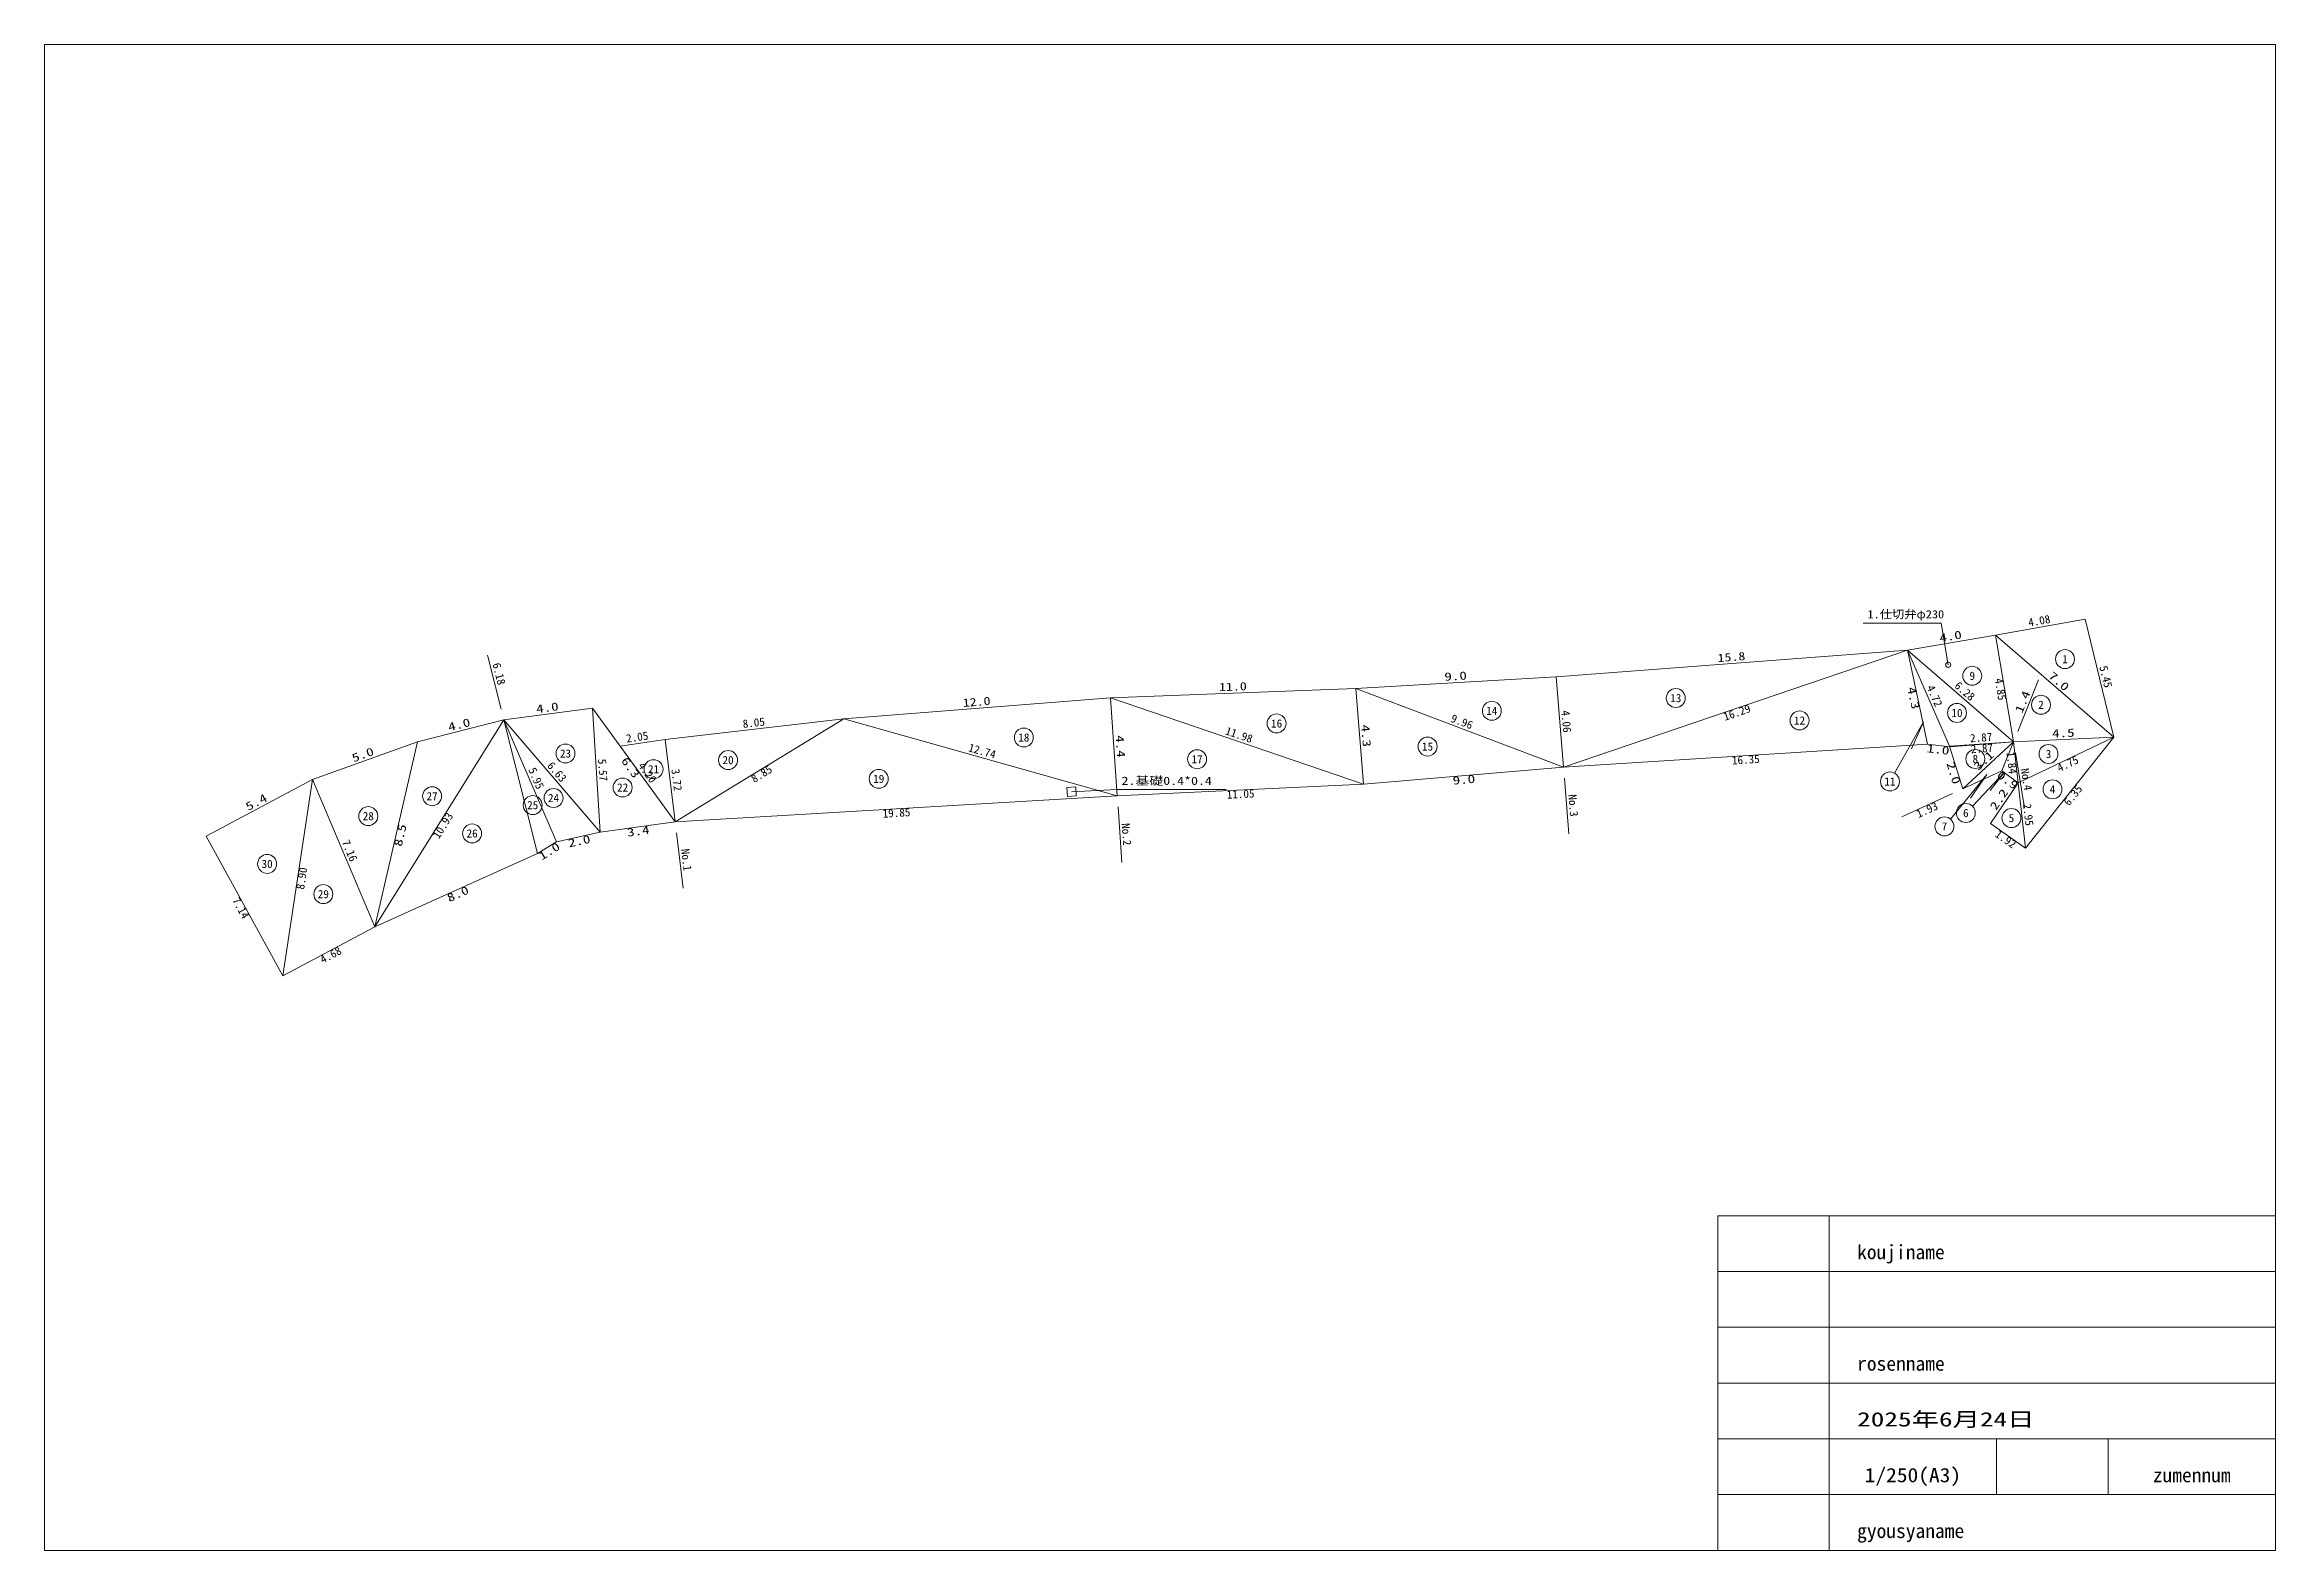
# Model space of a CAD drawing. Units: millimetres at full size. Extents: x 2500 to 112514, y 3375 to 70875.
# Drawn here: x 2500 to 102500, y 3375 to 70875 of the extents above; entities that cross this region are included whole.
import ezdxf
from ezdxf.enums import TextEntityAlignment as Align

# ---------------------------------------------------------------- set-up
doc = ezdxf.new("R2010")
doc.units = ezdxf.units.MM
doc.header["$LTSCALE"] = 100
doc.layers.add('通常', color=7, linetype='Continuous', lineweight=13)
doc.styles.add('ＭＳ ゴシック', font='')
doc.styles.get('ＭＳ ゴシック').set_extended_font_data('MS Gothic')

msp = doc.modelspace()

# ---------------------------------------------------------------- texts
at = {"layer": '通常', "color": 1, "style": 'ＭＳ ゴシック'}
for s, width, p in [('1.仕切弁φ230', 1.1, (84213.9, 45045.6)), ('2.基礎0.4*0.4', 1.25, (50771.6, 37581.4))]:
    msp.add_text(s, height=366.6, dxfattribs=dict(at, width=width)).set_placement(p, align=Align.BOTTOM_LEFT)
at = {"layer": '通常', "style": 'ＭＳ ゴシック'}
for s, rotation, p in [('4.08', 10.209, (91965.5, 44761.1)), ('6.18', 284.116, (22589.9, 42599.6)), ('5.45', 283.626, (94615.2, 42474.3)), ('4.72', 293.546, (86957.4, 41564.2)), ('6.28', 319.109, (88388.3, 41672.2)), ('4.06', 274.668, (70424.9, 40511.7)), ('2.05', 8.396, (29106.3, 39546.8)), ('8.05', 6.585, (34321.5, 40188)), ('11.98', 341.18, (55952.6, 39660)), ('9.96', 339.272, (65932.5, 40251)), ('2.87', 3.826, (89330.2, 39520.9)), ('12.74', 344.303, (44452.4, 38926.2)), ('5.95', 293.322, (24269.8, 37870.9)), ('6.63', 310.544, (25246.9, 38083.7)), ('5.57', 273.539, (27229.9, 38344.3)), ('4.20', 306.094, (29284.8, 38069.6)), ('3.72', 276.89, (30546.2, 37879.9)), ('2.95', 276.551, (91134.9, 36322.7)), ('7.16', 292.946, (15905.3, 34629.8))]:
    msp.add_text(s, height=366.6, rotation=rotation, dxfattribs=at).set_placement(p, align=Align.BOTTOM_CENTER)
for s, rotation, width, p in [('4.0', 9.669, 1.35, (87986.2, 44063.6)), ('15.8', 4.329, 1.25, (78137.2, 43131.3)), ('11.0', 2.194, 1.25, (55778.9, 41802.9)), ('9.0', 3.321, 1.35, (65767.3, 42274.2)), ('7.0', 319.205, 1.35, (92607.5, 42112.8)), ('4.0', 7.487, 1.35, (25075, 40863.4)), ('12.0', 4.506, 1.25, (44301.4, 41121)), ('1.4', 68.067, 1.35, (91441.8, 41304.9)), ('4.0', 14.305, 1.35, (21154.1, 40108.7)), ('4.3', 274.636, 1.35, (61448.6, 39870.5)), ('4.5', 2.667, 1.35, (93009.6, 39721.3)), ('5.0', 19.731, 1.35, (16862.8, 38770.5)), ('4.4', 273.935, 1.35, (50433.9, 39397.5)), ('3.1', 42.732, 1.35, (89623.5, 38564.9)), ('5.4', 28.025, 1.35, (12126.2, 36657.9)), ('2.2', 55.956, 1.35, (90350.8, 36876.6))]:
    msp.add_text(s, height=366.6, rotation=rotation, dxfattribs=dict(at, width=width)).set_placement(p, align=Align.BOTTOM_CENTER)
at = {"layer": '通常', "color": 5, "style": 'ＭＳ ゴシック'}
for s, p in [('1', (93069.6, 43329.9)), ('9', (88911.5, 42581.3)), ('14', (67374.9, 41012.3)), ('13', (75621.5, 41583.7)), ('10', (88225.6, 40915)), ('2', (91992.3, 41280.7)), ('16', (57726.7, 40444.5)), ('12', (81170.8, 40579.2)), ('23', (25850.6, 39097.2)), ('18', (46395.9, 39814.9)), ('17', (54163.4, 38840.9)), ('15', (64495.8, 39409.8)), ('8', (89048.5, 38851.6)), ('3', (92328.6, 39076.9)), ('21', (29795.8, 38395.6)), ('20', (33137.5, 38803.1)), ('19', (39891.4, 37961.9)), ('11', (85222.8, 37843.5)), ('27', (19869.7, 37183.4)), ('24', (25313.8, 37102.1)), ('22', (28409.7, 37574)), ('4', (92509, 37490.5)), ('28', (17008.9, 36291.3)), ('25', (24379.7, 36783.7)), ('7', (87663.1, 35830)), ('6', (88623.4, 36429.8)), ('5', (90668.2, 36203.5)), ('26', (21664.1, 35515.1)), ('30', (12475.3, 34147.7)), ('29', (14994.7, 32795.6))]:
    msp.add_text(s, height=366.6, dxfattribs=at).set_placement(p, align=Align.MIDDLE_CENTER)
at = {"layer": '通常', "style": 'ＭＳ ゴシック', "width": 1.35}
for s, rotation, p in [('4.3', 281.984, (86461.1, 41624.5)), ('1.0', 353.065, (87403.8, 39461)), ('6.3', 306.094, (28913.6, 38578.7)), ('9.0', 4.849, (66106.3, 38108)), ('2.0', 287.054, (88250.4, 38277.9)), ('0.9', 323.928, (90602.9, 38053)), ('8.5', 76.979, (18258.5, 35473.8)), ('1.0', 31.972, (25023.5, 34874.2)), ('2.0', 12.289, (26424.7, 35351.8)), ('3.4', 7.923, (29085.6, 35799)), ('8.0', 24.177, (20950.2, 32971.2))]:
    msp.add_text(s, height=366.6, rotation=rotation, dxfattribs=at).set_placement(p, align=Align.TOP_CENTER)
at = {"layer": '通常', "style": 'ＭＳ ゴシック'}
for s, rotation, p in [('4.85', 279.545, (90359.9, 42008.1)), ('16.29', 18.761, (78302.4, 41108)), ('16.35', 3.622, (78748.8, 39004.9)), ('2.87', 4.316, (89331.1, 39508.7)), ('1.84', 276.382, (90864.3, 38702.3)), ('8.85', 31.441, (34544.7, 38341.4)), ('4.75', 25.407, (93111.9, 38807)), ('11.05', 2.722, (56103.6, 37465.2)), ('6.35', 51.488, (93280.1, 37341.7)), ('10.93', 58.006, (20196.5, 35967.9)), ('19.85', 3.377, (40677.1, 36618)), ('1.93', 24.647, (86806.7, 36743)), ('1.92', 324.762, (90519, 35411.2)), ('8.90', 81.365, (13841.5, 33526.9)), ('7.14', 298.716, (11458.1, 32258.3)), ('4.68', 28.118, (15237.2, 30230.2))]:
    msp.add_text(s, height=366.6, rotation=rotation, dxfattribs=at).set_placement(p, align=Align.TOP_CENTER)
at = {"layer": '通常', "color": 5, "style": 'ＭＳ ゴシック'}
for s, rotation, p in [('No.4', 279.545, (91052.2, 37890.9)), ('No.3', 274.669, (70732.6, 36744.2)), ('No.2', 273.935, (50704.9, 35456.8)), ('No.1', 276.89, (30979.3, 34295.9))]:
    msp.add_text(s, height=366.6, rotation=rotation, dxfattribs=at).set_placement(p, align=Align.BOTTOM_CENTER)
at = {"layer": '通常', "style": 'ＭＳ ゴシック'}
for s, p in [('koujiname', (83750, 16750)), ('rosenname', (83750, 11750)), ('gyousyaname', (83750, 4250))]:
    msp.add_text(s, height=641.5, dxfattribs=at).set_placement(p, align=Align.MIDDLE_LEFT)
at = {"layer": '通常', "style": 'ＭＳ ゴシック', "width": 1.4}
msp.add_text('2025年6月24日', height=641.5, dxfattribs=at).set_placement((83750, 9250), align=Align.MIDDLE_LEFT)
at = {"layer": '通常', "style": 'ＭＳ ゴシック', "width": 1.1}
msp.add_text('1/250(A3)', height=641.5, dxfattribs=at).set_placement((86250, 6750), align=Align.MIDDLE_CENTER)
at = {"layer": '通常', "style": 'ＭＳ ゴシック'}
msp.add_text('zumennum', height=641.5, dxfattribs=at).set_placement((98750, 6750), align=Align.MIDDLE_CENTER)

# ---------------------------------------------------------------- linework, layer by layer
at = {"layer": '通常'}
for p, q in [((2500, 70875), (102500, 70875)), ((2500, 3375), (2500, 70875)), ((102500, 3375), (102500, 70875)), ((89957.8, 44399.5), (93973.2, 45122.6)), ((93973.2, 45122.6), (95257.2, 39826)), ((86014.6, 43727.7), (89957.8, 44399.5)), ((95257.2, 39826), (89957.8, 44399.5)), ((89957.8, 44399.5), (95257.2, 39826)), ((90762.1, 39616.7), (89957.8, 44399.5)), ((89957.8, 44399.5), (90762.1, 39616.7)), ((22360.4, 43512.2), (22970.1, 41087.7)), ((70259.7, 42534.9), (86014.6, 43727.7)), ((70590.2, 38488.4), (86014.6, 43727.7)), ((86014.6, 43727.7), (70590.2, 38488.4)), ((90762.1, 39616.7), (86014.6, 43727.7)), ((86014.6, 43727.7), (90762.1, 39616.7)), ((87900.2, 39400.7), (86014.6, 43727.7)), ((86014.6, 43727.7), (87900.2, 39400.7)), ((86907.5, 39521.4), (86014.6, 43727.7)), ((86014.6, 43727.7), (86907.5, 39521.4)), ((50282.9, 41592.4), (61274.8, 42013.5)), ((61274.8, 42013.5), (70259.7, 42534.9)), ((70590.2, 38488.4), (61274.8, 42013.5)), ((61274.8, 42013.5), (70590.2, 38488.4)), ((61622.4, 37727.6), (61274.8, 42013.5)), ((61274.8, 42013.5), (61622.4, 37727.6)), ((70590.2, 38488.4), (70259.7, 42534.9)), ((70259.7, 42534.9), (70590.2, 38488.4)), ((90948.8, 40080.5), (91882.6, 42399.5)), ((23092, 40602.8), (27057.9, 41124)), ((27057.9, 41124), (30769.3, 36033.3)), ((27401.8, 35564.7), (27057.9, 41124)), ((27057.9, 41124), (27401.8, 35564.7)), ((38320, 40649.6), (50282.9, 41592.3)), ((61622.4, 37727.6), (50282.9, 41592.4)), ((50282.9, 41592.3), (61622.4, 37727.6)), ((50584.9, 37202.7), (50282.9, 41592.3)), ((50282.9, 41592.3), (50584.8, 37202.7)), ((17301, 31333), (23092, 40602.8)), ((23092, 40602.8), (17301, 31333)), ((19216.1, 39614.5), (23092, 40602.8)), ((27401.8, 35564.7), (23092, 40602.8)), ((23092, 40602.8), (27401.8, 35564.7)), ((25447.6, 35138.9), (23092, 40602.8)), ((23092, 40602.8), (25447.6, 35138.9)), ((24599.3, 34609.4), (23092, 40602.8)), ((23092, 40602.8), (24599.3, 34609.4)), ((30323.1, 39726.4), (38320, 40649.6)), ((30769.3, 36033.3), (38320, 40649.6)), ((38320, 40649.6), (30769.3, 36033.3)), ((50584.8, 37202.7), (38320, 40649.6)), ((38320, 40649.6), (50584.8, 37202.7)), ((14509.6, 37926.5), (19216.1, 39614.5)), ((17301, 31333), (19216.1, 39614.5)), ((19216.1, 39614.5), (17301, 31333)), ((28295.1, 39427.1), (30323.1, 39726.4)), ((30769.3, 36033.3), (28295.1, 39427.1)), ((30769.3, 36033.3), (30323.1, 39726.4)), ((30323.1, 39726.4), (30769.3, 36033.3)), ((86907.5, 39521.4), (70590.2, 38488.4)), ((87900.2, 39400.7), (86907.5, 39521.4)), ((87898.4, 39425.2), (90762.1, 39616.7)), ((88485, 37513.1), (87898.4, 39425.2)), ((90762.1, 39616.7), (87900.2, 39400.7)), ((88485, 37513.1), (90762.1, 39616.7)), ((90762.1, 39616.7), (88485, 37513.1)), ((90239.1, 38318), (90762.1, 39616.7)), ((90762.1, 39616.7), (90239.1, 38318)), ((95257.2, 39826), (90762.1, 39616.7)), ((90762.1, 39616.7), (95257.2, 39826)), ((90966.6, 37788.1), (90762.1, 39616.7)), ((90762.1, 39616.7), (90966.6, 37788.1)), ((95257.2, 39826), (90966.6, 37788.1)), ((90966.6, 37788.1), (95257.2, 39826)), ((95257.2, 39826), (91303.1, 34857.3)), ((70590.2, 38488.4), (61622.4, 37727.6)), ((90239.1, 38318), (88485, 37513.1)), ((90966.6, 37788.1), (90239.1, 38318)), ((9742.8, 35389.2), (14509.6, 37926.5)), ((13173.4, 29127.4), (14509.6, 37926.5)), ((14509.6, 37926.5), (13173.4, 29127.4)), ((17301, 31333), (14509.6, 37926.5)), ((14509.6, 37926.5), (17301, 31333)), ((50584.8, 37202.7), (30769.3, 36033.3)), ((61622.4, 37727.6), (50584.9, 37202.7)), ((85758.3, 36262), (88030.5, 37304.6)), ((89734.9, 35965.1), (90966.6, 37788.1)), ((91303.1, 34857.3), (90966.6, 37788.1)), ((90966.6, 37788.1), (91303.1, 34857.3)), ((30769.3, 36033.3), (27401.8, 35564.7)), ((13173.4, 29127.4), (9742.8, 35389.2)), ((25447.6, 35138.9), (24599.3, 34609.4)), ((27401.8, 35564.7), (25447.6, 35138.9)), ((91303.1, 34857.3), (89734.9, 35965.1)), ((24599.3, 34609.4), (17301, 31333)), ((17301, 31333), (13173.4, 29127.4)), ((77500, 18375), (102500, 18375)), ((77500, 3375), (77500, 18375)), ((82500, 3375), (82500, 18375)), ((77500, 15875), (102500, 15875)), ((77500, 13375), (102500, 13375)), ((77500, 10875), (102500, 10875)), ((77500, 8375), (102500, 8375)), ((90000, 5875), (90000, 8375)), ((95000, 5875), (95000, 8375)), ((77500, 5875), (102500, 5875)), ((2500, 3375), (102500, 3375))]:
    msp.add_line(p, q, dxfattribs=at)
at = {"layer": '通常', "color": 1}
for p, q in [((84013.9, 44945.6), (87513.9, 44945.6)), ((87832.7, 43074.9), (87513.9, 44945.6)), ((48324.6, 37572.3), (48723.9, 37595.8)), ((48348.2, 37172.9), (48324.6, 37572.3)), ((48348.2, 37172.9), (48747.5, 37196.5)), ((48536, 37384.4), (50571.6, 37481.4)), ((48747.5, 37196.5), (48723.9, 37595.8)), ((50571.6, 37481.4), (55471.6, 37481.4))]:
    msp.add_line(p, q, dxfattribs=at)
at = {"layer": '通常', "color": 5}
for p, q in [((86731.7, 40513.2), (85431.9, 38213.5)), ((86731.7, 40513.2), (86184.5, 39311.1)), ((90845, 39123.6), (91259.5, 36658.2)), ((89559.9, 38153.3), (87931.9, 36159.2)), ((89559.9, 38153.3), (88835.9, 37089.1)), ((90363.6, 38265.8), (88915.8, 36738.3)), ((90363.6, 38265.8), (89709, 37441.8)), ((70630.9, 37990.1), (70834.3, 35498.4)), ((50619.2, 36703.9), (50790.7, 34209.8)), ((30829.3, 35536.9), (31129.2, 33055))]:
    msp.add_line(p, q, dxfattribs=at)
at = {"layer": '通常', "color": 1}
msp.add_circle((87832.7, 43074.9), 115, dxfattribs=at)
at = {"layer": '通常', "color": 5}
for centre in [(88911.5, 42581.3), (93069.6, 43329.9), (75621.5, 41583.7), (67374.9, 41012.3), (81170.8, 40579.2), (88225.6, 40915), (91992.3, 41280.7), (46395.9, 39814.9), (57726.7, 40444.5), (25850.6, 39097.2), (33137.5, 38803.1), (54163.4, 38840.9), (64495.8, 39409.8), (89048.5, 38851.6), (92328.6, 39076.9), (29795.8, 38395.6), (39891.4, 37961.9), (85222.8, 37843.5), (19869.7, 37183.4), (24379.7, 36783.7), (25313.8, 37102.1), (28409.7, 37574), (92509, 37490.5), (17008.9, 36291.3), (87663.1, 35830), (88623.4, 36429.8), (90668.2, 36203.5), (21664.1, 35515.1), (12475.3, 34147.7), (14994.7, 32795.6)]:
    msp.add_circle(centre, 425, dxfattribs=at)

msp.set_redraw_order([(e.dxf.handle, doc.entitydb.next_handle()) for e in msp.query("TEXT MTEXT ATTDEF DIMENSION ARC_DIMENSION")])  # texts and dimensions are drawn at this point

doc.saveas('drawing.dxf')
